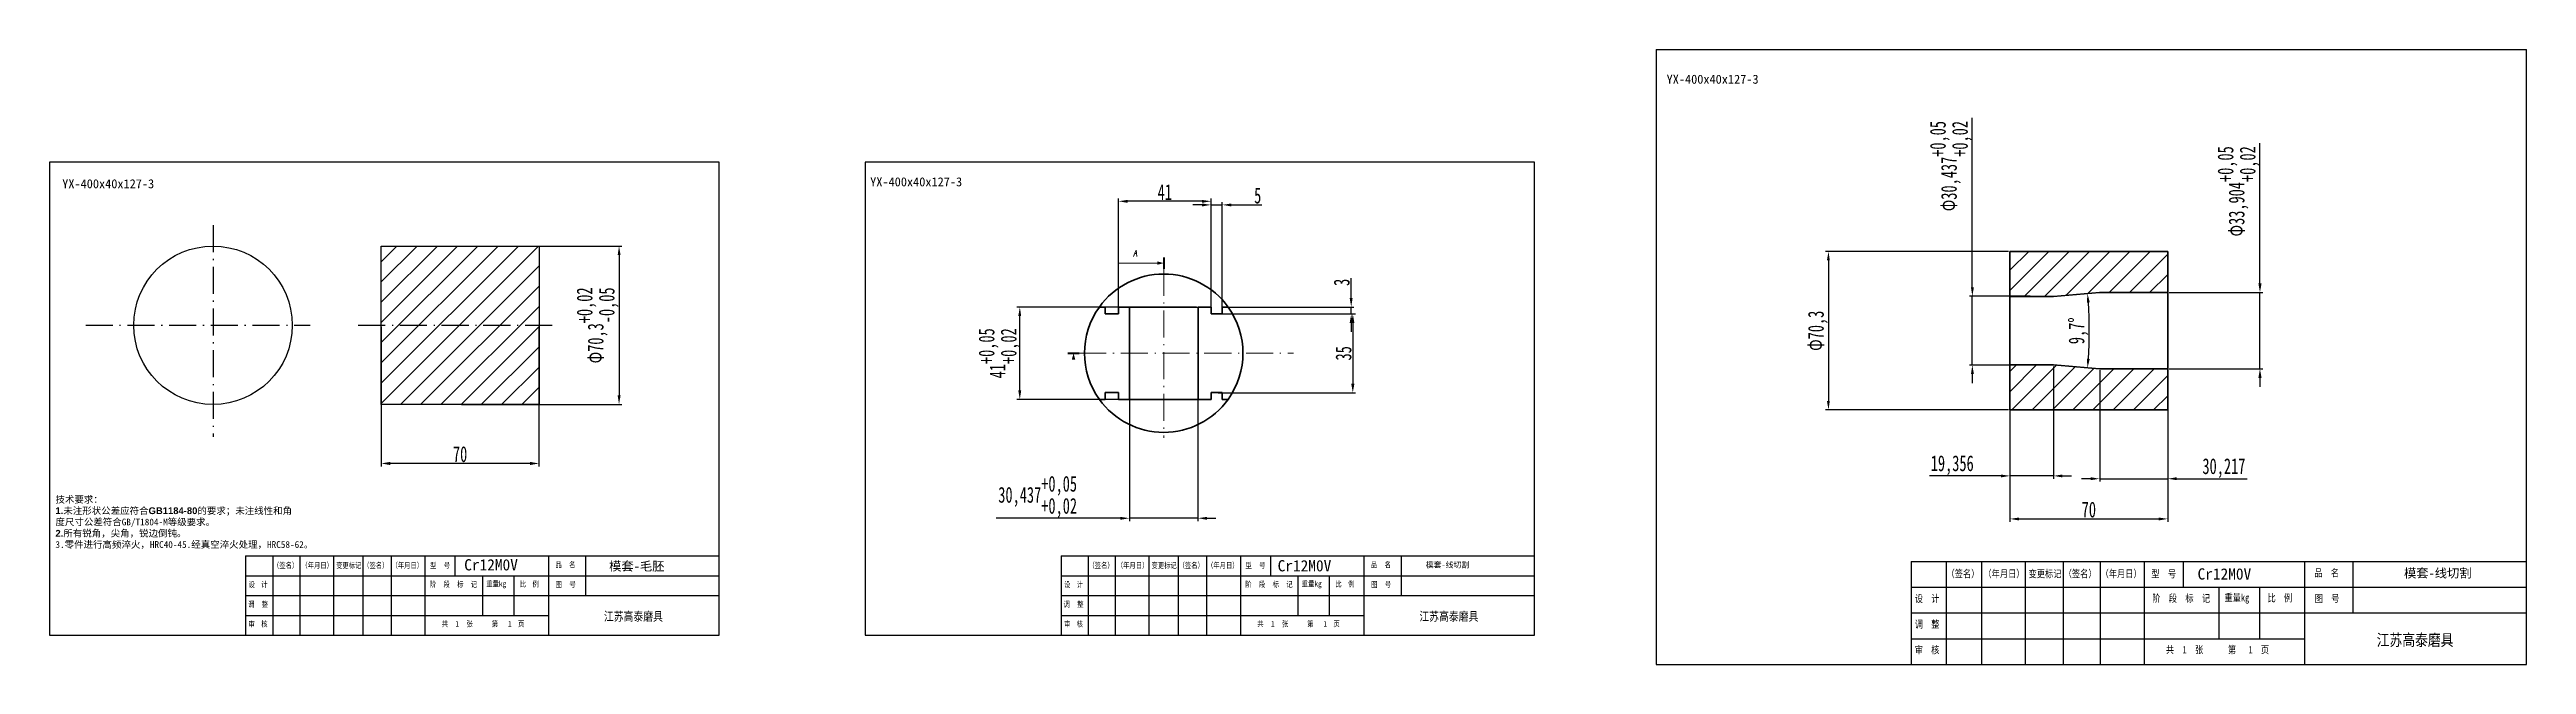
# Model space of a CAD drawing. Extents: x -214 to 8941, y -1198 to 2514.
# Drawn here: x 6081 to 7180, y 1243 to 1516 of the extents above; entities that cross this region are included whole.
import ezdxf

# ---------------------------------------------------------------- set-up
doc = ezdxf.new("R2010")
doc.units = 0
doc.linetypes.add('DASHDOT', pattern=[18.5, 12, -3, 0.5, -3])
doc.layers.add('标注层', color=3, linetype='Continuous', true_color=0x00ff00)
doc.styles.add('111', font='gbenor.shx', dxfattribs={"width": 0.8, "bigfont": 'gbcbig.shx'})
doc.styles.add('标准', font='', dxfattribs={"width": 0.667})
doc.styles.get('标准').set_extended_font_data('宋体')
doc.dimstyles.get("Standard").update_dxf_attribs({"dimtxt": 0.18, "dimasz": 0.18, "dimexe": 0.18, "dimexo": 0.0625, "dimgap": 0.09, "dimtad": 0, "dimtoh": 1, "dimdec": 4, "dimzin": 0, "dimdsep": 46, "dimtxsty": '标准', "dimcen": 0.09, "dimadec": 0, "dimazin": 0, "dimtfac": 1, "dimtdec": 4, "dimtofl": 0, "dimtmove": 0, "dimatfit": 3, "dimfxl": 1, "dimtolj": 1, "dimtzin": 0, "dimarcsym": 0})

msp = doc.modelspace()

# ---------------------------------------------------------------- texts
at = {"color": 7, "attachment_point": 1}
for s, width, insert, char_height in [('YX-400x40x127-3', 280.182832, (6798.5883, 1505.0723), 4), ('YX-400x40x127-3', 280.182832, (6086.9046, 1458.6664), 4), ('YX-400x40x127-3', 280.182832, (6445.3022, 1459.5195), 4), ('{\\fSimSun|b0|i0|c134|p2;模套}-{\\fSimSun|b0|i0|c134|p2;毛胚}', 33.899154, (6329.5025, 1288.928), 4), ('{\\fSimSun|b0|i0|c134|p2;模套}-{\\fSimSun|b0|i0|c134|p2;线切割}', 23.598716, (6691.7605, 1288.7555), 2.5), ('{\\fSimSun|b0|i0|c134|p2;模套}-{\\fSimSun|b0|i0|c134|p2;线切割}', 39.308114, (7125.6892, 1285.8414), 4)]:
    msp.add_mtext_dynamic_manual_height_columns(s, width=width, gutter_width=12.5, heights=[0], dxfattribs=dict(at, insert=insert, char_height=char_height))
at = {"color": 7, "lineweight": 13, "style": '111'}
for s, insert, char_height, width, attachment_point in [('{\\fSimSun|b0|i0|c134|p2;（签名）}', (6185.9933, 1287.1095), 2.5, 12, 5), ('{\\fSimSun|b0|i0|c134|p2;（年月日）}', (6199.9933, 1287.1095), 2.5, 16, 5), ('{\\fSimSun|b0|i0|c134|p2;变更标记}', (6213.9933, 1287.1095), 2.5, 12, 5), ('{\\fSimSun|b0|i0|c134|p2;（签名）}', (6225.9933, 1287.1095), 2.5, 12, 5), ('{\\fSimSun|b0|i0|c134|p2;（年月日）}', (6239.9933, 1287.1095), 2.5, 16, 5), ('{\\fSimSun|b0|i0|c134|p2;型  号}', (6254.4933, 1287.1095), 2.5, 13, 5), ('{\\fSimSun|b0|i0|c134|p2;品  名}', (6310.1017, 1287.433), 2.5, 23, 5), ('{\\fSimSun|b0|i0|c134|p2;（签名）}', (6547.7266, 1287.1095), 2.5, 12, 5), ('{\\fSimSun|b0|i0|c134|p2;（年月日）}', (6561.7266, 1287.1095), 2.5, 16, 5), ('{\\fSimSun|b0|i0|c134|p2;变更标记}', (6575.7266, 1287.1095), 2.5, 12, 5), ('{\\fSimSun|b0|i0|c134|p2;（签名）}', (6587.7266, 1287.1095), 2.5, 12, 5), ('{\\fSimSun|b0|i0|c134|p2;（年月日）}', (6601.7266, 1287.1095), 2.5, 16, 5), ('{\\fSimSun|b0|i0|c134|p2;型  号}', (6616.2266, 1287.1095), 2.5, 13, 5), ('{\\fSimSun|b0|i0|c134|p2;品  名}', (6671.835, 1287.433), 2.5, 23, 5), ('{\\fSimSun|b0|i0|c134|p2;（签名）}', (6930.0392, 1283.3476), 3.25, 15.6, 5), ('{\\fSimSun|b0|i0|c134|p2;（年月日）}', (6948.2392, 1283.3476), 3.25, 20.8, 5), ('{\\fSimSun|b0|i0|c134|p2;变更标记}', (6966.4392, 1283.3476), 3.25, 15.6, 5), ('{\\fSimSun|b0|i0|c134|p2;（签名）}', (6982.0392, 1283.3476), 3.25, 15.6, 5), ('{\\fSimSun|b0|i0|c134|p2;（年月日）}', (7000.2392, 1283.3476), 3.25, 20.8, 5), ('{\\fSimSun|b0|i0|c134|p2;型  号}', (7019.0892, 1283.3476), 3.25, 16.9, 5), ('{\\fSimSun|b0|i0|c134|p2;品  名}', (7091.3801, 1283.7681), 3.25, 29.9, 5), ('{\\fSimSun|b0|i0|c134|p2;设\u3000计}', (6173.7677, 1278.6224), 2.5, 12, 5), ('{\\fSimSun|b0|i0|c134|p2;阶  段  标  记}', (6260.4646, 1278.7137), 2.5, 26, 5), ('{\\fSimSun|b0|i0|c134|p2;重量kg}', (6279.4646, 1278.7137), 2.5, 12, 5), ('{\\fSimSun|b0|i0|c134|p2;比\u3000例}', (6294.1288, 1278.8538), 2.5, 12, 5), ('{\\fSimSun|b0|i0|c134|p2;图  号}', (6310.2453, 1278.6644), 2.5, 23, 5), ('{\\fSimSun|b0|i0|c134|p2;设\u3000计}', (6535.501, 1278.6224), 2.5, 12, 5), ('{\\fSimSun|b0|i0|c134|p2;阶  段  标  记}', (6622.198, 1278.7137), 2.5, 26, 5), ('{\\fSimSun|b0|i0|c134|p2;重量kg}', (6641.198, 1278.7137), 2.5, 12, 5), ('{\\fSimSun|b0|i0|c134|p2;比\u3000例}', (6655.8622, 1278.8538), 2.5, 12, 5), ('{\\fSimSun|b0|i0|c134|p2;图  号}', (6671.9786, 1278.6644), 2.5, 23, 5), ('{\\fSimSun|b0|i0|c134|p2;设\u3000计}', (6914.1459, 1272.3144), 3.25, 15.6, 5), ('{\\fSimSun|b0|i0|c134|p2;阶  段  标  记}', (7026.8519, 1272.433), 3.25, 33.8, 5), ('{\\fSimSun|b0|i0|c134|p2;重量kg}', (7051.5519, 1272.433), 3.25, 15.6, 5), ('{\\fSimSun|b0|i0|c134|p2;比\u3000例}', (7070.6153, 1272.6151), 3.25, 15.6, 5), ('{\\fSimSun|b0|i0|c134|p2;调  整}', (6173.7677, 1269.8724), 2.5, 12, 5), ('{\\fSimSun|b0|i0|c134|p2;江苏高泰磨具}', (6340.278, 1264.4224), 4, 60, 5), ('{\\fSimSun|b0|i0|c134|p2;调  整}', (6535.501, 1269.8724), 2.5, 12, 5), ('{\\fSimSun|b0|i0|c134|p2;江苏高泰磨具}', (6702.0113, 1264.4224), 4, 60, 5), ('{\\fSimSun|b0|i0|c134|p2;图  号}', (7091.5667, 1272.3689), 3.25, 29.9, 5), ('{\\fSimSun|b0|i0|c134|p2;审\u3000核}', (6173.7677, 1261.1224), 2.5, 12, 5), ('{\\fSimSun|b0|i0|c134|p2;共  1  张\u3000\u3000\u3000第\u3000 1\u3000页}', (6255.2618, 1262.5662), 2.5, 39.792675, 1), ('{\\fSimSun|b0|i0|c134|p2;审\u3000核}', (6535.501, 1261.1224), 2.5, 12, 5), ('{\\fSimSun|b0|i0|c134|p2;共  1  张\u3000\u3000\u3000第\u3000 1\u3000页}', (6616.9951, 1262.5662), 2.5, 39.792675, 1), ('{\\fSimSun|b0|i0|c134|p2;调  整}', (6914.1459, 1260.9394), 3.25, 15.6, 5), ('{\\fSimSun|b0|i0|c134|p2;江苏高泰磨具}', (7130.6093, 1253.8544), 5.2, 78, 5), ('{\\fSimSun|b0|i0|c134|p2;审\u3000核}', (6914.1459, 1249.5644), 3.25, 15.6, 5), ('{\\fSimSun|b0|i0|c134|p2;共  1  张\u3000\u3000\u3000第\u3000 1\u3000页}', (7020.0882, 1251.4413), 3.25, 51.730478, 1)]:
    msp.add_mtext(s, dxfattribs=dict(at, insert=insert, char_height=char_height, width=width, attachment_point=attachment_point))
at = {"layer": '标注层', "color": 7, "lineweight": -3, "attachment_point": 1}
for s, width, insert, char_height in [('{\\fSimSun|b1|i0|c134|p2;技术要求：\\fArial|b1|i0|c0|p34;\\P1.\\fSimSun|b1|i0|c134|p2;未注形状公差应符合\\fArial|b1|i0|c0|p34;GB1184-80\\fSimSun|b1|i0|c134|p2;的要求；未注线性和角度尺寸公差符合GB/T1804-M等级要求。\\fArial|b1|i0|c0|p34;\\P2.\\fSimSun|b1|i0|c134|p2;所有锐角，尖角，锐边倒钝。\\P3.零件进行高频淬火，HRC40-45.经真空淬火处理，HRC58-62。}', 108.384214, (6083.9031, 1318.0216), 3), ('^ICr12M0V', 11.148599, (6265.2269, 1290.0264), 5), ('^ICr12M0V', 11.148599, (6626.052, 1289.606), 5), ('^ICr12M0V', 11.148599, (7034.117, 1285.9546), 5)]:
    msp.add_mtext_dynamic_manual_height_columns(s, width=width, gutter_width=25, heights=[0], dxfattribs=dict(at, insert=insert, char_height=char_height))

# ---------------------------------------------------------------- blocks, each defined once
blk = doc.blocks.new('*D23')
at = {"color": 0, "lineweight": -2, "transparency": 16777216}
for p, q in [((6934.2, 1410.7), (6934.2, 1485.9)), ((6959.9, 1406.7), (6933, 1406.7)), ((6934.2, 1376.2), (6934.2, 1406.7)), ((6959.9, 1376.2), (6933, 1376.2)), ((6934.2, 1372.2), (6934.2, 1368.2))]:
    blk.add_line(p, q, dxfattribs=at)
at = {"color": 0, "transparency": 16777216}
for points in [[(6933.6, 1410.7), (6934.9, 1410.7), (6934.2, 1406.7)], [(6933.6, 1372.2), (6934.9, 1372.2), (6934.2, 1376.2)]]:
    blk.add_solid(points, dxfattribs=at)
at = {"layer": 'Defpoints', "color": 0, "transparency": 16777216}
for p in [(6960.6, 1406.7), (6934.2, 1376.2), (6960.6, 1376.2)]:
    blk.add_point(p, dxfattribs=at)
at = {"color": 0, "transparency": 16777216, "insert": (6923.8, 1464.5), "char_height": 7, "attachment_point": 5, "rotation": 90, "style": '标准'}
blk.add_mtext('\\A1;{\\fSimSun|b0|i0|c134|p2;Φ}30,437\\S+0,05^ +0,02;', dxfattribs=at)
blk = doc.blocks.new('*D24')
at = {"color": 0, "lineweight": -2, "transparency": 16777216}
for p, q in [((6950.9, 1388.9), (6950.9, 1325.7)), ((6970.2, 1375.6), (6970.2, 1325.7)), ((6946.9, 1327), (6915.2, 1327)), ((6970.2, 1327), (6950.9, 1327)), ((6974.2, 1327), (6978.2, 1327))]:
    blk.add_line(p, q, dxfattribs=at)
at = {"color": 0, "transparency": 16777216}
for points in [[(6946.9, 1327.6), (6946.9, 1326.3), (6950.9, 1327)], [(6974.2, 1327.6), (6974.2, 1326.3), (6970.2, 1327)]]:
    blk.add_solid(points, dxfattribs=at)
at = {"layer": 'Defpoints', "color": 0, "transparency": 16777216}
for p in [(6950.9, 1389.5), (6970.2, 1376.2), (6970.2, 1327)]:
    blk.add_point(p, dxfattribs=at)
at = {"color": 0, "transparency": 16777216, "insert": (6925.3, 1331.7), "char_height": 7, "attachment_point": 5, "style": '标准'}
blk.add_mtext('19,356', dxfattribs=at)
blk = doc.blocks.new('*D25')
at = {"color": 0, "lineweight": -2, "transparency": 16777216}
for p, q in [((6950.9, 1355.7), (6950.9, 1306.6)), ((7020.9, 1355.7), (7020.9, 1306.6)), ((6954.9, 1307.9), (7016.9, 1307.9))]:
    blk.add_line(p, q, dxfattribs=at)
at = {"color": 0, "transparency": 16777216}
for points in [[(6954.9, 1308.5), (6954.9, 1307.2), (6950.9, 1307.9)], [(7016.9, 1308.5), (7016.9, 1307.2), (7020.9, 1307.9)]]:
    blk.add_solid(points, dxfattribs=at)
at = {"layer": 'Defpoints', "color": 0, "transparency": 16777216}
for p in [(6950.9, 1356.3), (7020.9, 1356.3), (7020.9, 1307.9)]:
    blk.add_point(p, dxfattribs=at)
at = {"color": 0, "transparency": 16777216, "insert": (6985.9, 1312), "char_height": 7, "attachment_point": 5, "style": '标准'}
blk.add_mtext('70', dxfattribs=at)
blk = doc.blocks.new('*D26')
at = {"color": 0, "lineweight": -2, "transparency": 16777216}
for p, q in [((6990.7, 1373.9), (6990.7, 1324.5)), ((7020.9, 1373.9), (7020.9, 1324.5)), ((6986.7, 1325.7), (6982.7, 1325.7)), ((6990.7, 1325.7), (7020.9, 1325.7)), ((7024.9, 1325.7), (7056.1, 1325.7))]:
    blk.add_line(p, q, dxfattribs=at)
at = {"color": 0, "transparency": 16777216}
for points in [[(6986.7, 1326.4), (6986.7, 1325.1), (6990.7, 1325.7)], [(7024.9, 1326.4), (7024.9, 1325.1), (7020.9, 1325.7)]]:
    blk.add_solid(points, dxfattribs=at)
at = {"layer": 'Defpoints', "color": 0, "transparency": 16777216}
for p in [(6990.7, 1374.5), (7020.9, 1374.5), (6990.7, 1325.7)]:
    blk.add_point(p, dxfattribs=at)
at = {"color": 0, "transparency": 16777216, "insert": (7045.8, 1330.4), "char_height": 7, "attachment_point": 5, "style": '标准'}
blk.add_mtext('30,217', dxfattribs=at)
blk = doc.blocks.new('*D27')
at = {"color": 0, "lineweight": -2, "transparency": 16777216}
blk.add_arc((6790.9, 1391.4), 195.2, 356.3244, 3.6756, dxfattribs=at)
at = {"color": 0, "transparency": 16777216}
for points in [[(6985, 1403.9), (6986.3, 1404), (6985.3, 1407.9)], [(6986.3, 1378.9), (6985, 1379), (6985.3, 1374.9)]]:
    blk.add_solid(points, dxfattribs=at)
at = {"layer": 'Defpoints', "color": 0, "transparency": 16777216}
for p in [(6970.2, 1406.7), (6990.7, 1408.4), (6986, 1385.9), (6970.2, 1376.2), (6990.7, 1374.5)]:
    blk.add_point(p, dxfattribs=at)
at = {"color": 0, "transparency": 16777216, "insert": (6981.3, 1391.4), "char_height": 7, "attachment_point": 5, "rotation": 90, "style": '标准'}
blk.add_mtext('9,7°', dxfattribs=at)
blk = doc.blocks.new('*D28')
at = {"color": 0, "lineweight": -2, "transparency": 16777216}
for p, q in [((7061.8, 1412.4), (7061.8, 1474.7)), ((7021.5, 1408.4), (7063.1, 1408.4)), ((7061.8, 1374.5), (7061.8, 1408.4)), ((7021.5, 1374.5), (7063.1, 1374.5)), ((7061.8, 1370.5), (7061.8, 1366.5))]:
    blk.add_line(p, q, dxfattribs=at)
at = {"color": 0, "transparency": 16777216}
for points in [[(7061.1, 1412.4), (7062.5, 1412.4), (7061.8, 1408.4)], [(7061.1, 1370.5), (7062.5, 1370.5), (7061.8, 1374.5)]]:
    blk.add_solid(points, dxfattribs=at)
at = {"layer": 'Defpoints', "color": 0, "transparency": 16777216}
for p in [(7020.9, 1408.4), (7020.9, 1374.5), (7061.8, 1374.5)]:
    blk.add_point(p, dxfattribs=at)
at = {"color": 0, "transparency": 16777216, "insert": (7051.4, 1453.3), "char_height": 7, "attachment_point": 5, "rotation": 90, "style": '标准'}
blk.add_mtext('\\A1;{\\fSimSun|b0|i0|c134|p2;Φ}33,904\\S+0,05^ +0,02;', dxfattribs=at)
blk = doc.blocks.new('*D30')
at = {"color": 0, "lineweight": -2, "transparency": 16777216}
for p, q in [((6560.3, 1380.8), (6560.3, 1306.9)), ((6590.7, 1380.8), (6590.7, 1306.9)), ((6556.3, 1308.2), (6501.2, 1308.2)), ((6590.7, 1308.2), (6560.3, 1308.2)), ((6594.7, 1308.2), (6598.7, 1308.2))]:
    blk.add_line(p, q, dxfattribs=at)
at = {"color": 0, "transparency": 16777216}
for points in [[(6556.3, 1308.8), (6556.3, 1307.5), (6560.3, 1308.2)], [(6594.7, 1308.8), (6594.7, 1307.5), (6590.7, 1308.2)]]:
    blk.add_solid(points, dxfattribs=at)
at = {"layer": 'Defpoints', "color": 0, "transparency": 16777216}
for p in [(6560.3, 1381.4), (6590.7, 1381.4), (6590.7, 1308.2)]:
    blk.add_point(p, dxfattribs=at)
at = {"color": 0, "transparency": 16777216, "insert": (6519.6, 1318.6), "char_height": 7, "attachment_point": 5, "style": '标准'}
blk.add_mtext('\\A1;30,437\\S+0,05^ +0,02;', dxfattribs=at)
blk = doc.blocks.new('*D31')
at = {"color": 0, "lineweight": -2, "transparency": 16777216}
for p, q in [((6590.1, 1401.9), (6510.4, 1401.9)), ((6511.7, 1364.9), (6511.7, 1397.9)), ((6590.1, 1360.9), (6510.4, 1360.9))]:
    blk.add_line(p, q, dxfattribs=at)
at = {"color": 0, "transparency": 16777216}
for points in [[(6511, 1397.9), (6512.3, 1397.9), (6511.7, 1401.9)], [(6511, 1364.9), (6512.3, 1364.9), (6511.7, 1360.9)]]:
    blk.add_solid(points, dxfattribs=at)
at = {"layer": 'Defpoints', "color": 0, "transparency": 16777216}
for p in [(6511.7, 1401.9), (6590.7, 1401.9), (6590.7, 1360.9)]:
    blk.add_point(p, dxfattribs=at)
at = {"color": 0, "transparency": 16777216, "insert": (6501.8, 1381.4), "char_height": 7, "attachment_point": 5, "rotation": 90, "style": '标准'}
blk.add_mtext('\\A1;41\\S+0,05^ +0,02;', dxfattribs=at)
blk = doc.blocks.new('*D35')
at = {"color": 0, "lineweight": -2, "transparency": 16777216}
for p, q in [((6599.6, 1398.9), (6660.6, 1398.9)), ((6659.4, 1394.9), (6659.4, 1367.9)), ((6599.6, 1363.9), (6660.6, 1363.9))]:
    blk.add_line(p, q, dxfattribs=at)
at = {"color": 0, "transparency": 16777216}
for points in [[(6658.7, 1394.9), (6660.1, 1394.9), (6659.4, 1398.9)], [(6658.7, 1367.9), (6660.1, 1367.9), (6659.4, 1363.9)]]:
    blk.add_solid(points, dxfattribs=at)
at = {"layer": 'Defpoints', "color": 0, "transparency": 16777216}
for p in [(6599, 1398.9), (6599, 1363.9), (6659.4, 1363.9)]:
    blk.add_point(p, dxfattribs=at)
at = {"color": 0, "transparency": 16777216, "insert": (6655.3, 1381.4), "char_height": 7, "attachment_point": 5, "rotation": 90, "style": '标准'}
blk.add_mtext('35', dxfattribs=at)
blk = doc.blocks.new('*D36')
at = {"color": 0, "lineweight": -2, "transparency": 16777216}
for p, q in [((6555.5, 1399.6), (6555.5, 1450.1)), ((6592.5, 1448.9), (6559.5, 1448.9)), ((6596.5, 1399.6), (6596.5, 1450.1))]:
    blk.add_line(p, q, dxfattribs=at)
at = {"color": 0, "transparency": 16777216}
for points in [[(6559.5, 1449.5), (6559.5, 1448.2), (6555.5, 1448.9)], [(6592.5, 1449.5), (6592.5, 1448.2), (6596.5, 1448.9)]]:
    blk.add_solid(points, dxfattribs=at)
at = {"layer": 'Defpoints', "color": 0, "transparency": 16777216}
for p in [(6555.5, 1448.9), (6555.5, 1398.9), (6596.5, 1398.9)]:
    blk.add_point(p, dxfattribs=at)
at = {"color": 0, "transparency": 16777216, "insert": (6576, 1453), "char_height": 7, "attachment_point": 5, "style": '标准'}
blk.add_mtext('41', dxfattribs=at)
blk = doc.blocks.new('*D37')
at = {"color": 0, "lineweight": -2, "transparency": 16777216}
for p, q in [((6658.7, 1405.9), (6658.7, 1414.8)), ((6599.6, 1398.9), (6659.9, 1398.9)), ((6602.1, 1401.9), (6659.9, 1401.9)), ((6658.7, 1398.9), (6658.7, 1401.9)), ((6658.7, 1394.9), (6658.7, 1390.9))]:
    blk.add_line(p, q, dxfattribs=at)
at = {"color": 0, "transparency": 16777216}
for points in [[(6658, 1405.9), (6659.3, 1405.9), (6658.7, 1401.9)], [(6658, 1394.9), (6659.3, 1394.9), (6658.7, 1398.9)]]:
    blk.add_solid(points, dxfattribs=at)
at = {"layer": 'Defpoints', "color": 0, "transparency": 16777216}
for p in [(6599, 1398.9), (6601.5, 1401.9), (6658.7, 1401.9)]:
    blk.add_point(p, dxfattribs=at)
at = {"color": 0, "transparency": 16777216, "insert": (6654.5, 1412.9), "char_height": 7, "attachment_point": 5, "rotation": 90, "style": '标准'}
blk.add_mtext('3', dxfattribs=at)
blk = doc.blocks.new('*D38')
at = {"color": 0, "lineweight": -2, "transparency": 16777216}
for p, q in [((6592.5, 1447.3), (6588.5, 1447.3)), ((6596.5, 1399.6), (6596.5, 1448.5)), ((6596.5, 1447.3), (6601.5, 1447.3)), ((6601.5, 1399.6), (6601.5, 1448.5)), ((6605.5, 1447.3), (6619.1, 1447.3))]:
    blk.add_line(p, q, dxfattribs=at)
at = {"color": 0, "transparency": 16777216}
for points in [[(6592.5, 1447.9), (6592.5, 1446.6), (6596.5, 1447.3)], [(6605.5, 1447.9), (6605.5, 1446.6), (6601.5, 1447.3)]]:
    blk.add_solid(points, dxfattribs=at)
at = {"layer": 'Defpoints', "color": 0, "transparency": 16777216}
for p in [(6596.5, 1447.3), (6596.5, 1398.9), (6601.5, 1398.9)]:
    blk.add_point(p, dxfattribs=at)
at = {"color": 0, "transparency": 16777216, "insert": (6617.2, 1451.4), "char_height": 7, "attachment_point": 5, "style": '标准'}
blk.add_mtext('5', dxfattribs=at)
blk = doc.blocks.new('*D39')
at = {"color": 0, "lineweight": -2, "transparency": 16777216}
for p, q in [((6264, 1429), (6335.2, 1429)), ((6333.9, 1425), (6333.9, 1362.7)), ((6264, 1358.7), (6335.2, 1358.7))]:
    blk.add_line(p, q, dxfattribs=at)
at = {"color": 0, "transparency": 16777216}
for points in [[(6333.3, 1425), (6334.6, 1425), (6333.9, 1429)], [(6333.3, 1362.7), (6334.6, 1362.7), (6333.9, 1358.7)]]:
    blk.add_solid(points, dxfattribs=at)
at = {"layer": 'Defpoints', "color": 0, "transparency": 16777216}
for p in [(6263.4, 1429), (6263.4, 1358.7), (6333.9, 1358.7)]:
    blk.add_point(p, dxfattribs=at)
at = {"color": 0, "transparency": 16777216, "insert": (6323.5, 1393.8), "char_height": 7, "attachment_point": 5, "rotation": 90, "style": '标准'}
blk.add_mtext('\\A1;{\\fSimSun|b0|i0|c134|p2;Φ}70,3\\S+0,02^ -0,05;', dxfattribs=at)
blk = doc.blocks.new('*D40')
at = {"color": 0, "lineweight": -2, "transparency": 16777216}
for p, q in [((6228.4, 1393.2), (6228.4, 1331.2)), ((6298.4, 1393.2), (6298.4, 1331.2)), ((6294.4, 1332.5), (6232.4, 1332.5))]:
    blk.add_line(p, q, dxfattribs=at)
at = {"color": 0, "transparency": 16777216}
for points in [[(6232.4, 1333.2), (6232.4, 1331.8), (6228.4, 1332.5)], [(6294.4, 1333.2), (6294.4, 1331.8), (6298.4, 1332.5)]]:
    blk.add_solid(points, dxfattribs=at)
at = {"layer": 'Defpoints', "color": 0, "transparency": 16777216}
for p in [(6228.4, 1393.8), (6298.4, 1393.8), (6228.4, 1332.5)]:
    blk.add_point(p, dxfattribs=at)
at = {"color": 0, "transparency": 16777216, "insert": (6263.4, 1336.6), "char_height": 7, "attachment_point": 5, "style": '标准'}
blk.add_mtext('70', dxfattribs=at)
blk = doc.blocks.new('*D41')
at = {"color": 0, "lineweight": -2, "transparency": 16777216}
for p, q in [((6950.3, 1426.6), (6869.1, 1426.6)), ((6870.4, 1422.6), (6870.4, 1360.3)), ((6950.3, 1356.3), (6869.1, 1356.3))]:
    blk.add_line(p, q, dxfattribs=at)
at = {"color": 0, "transparency": 16777216}
for points in [[(6869.7, 1422.6), (6871, 1422.6), (6870.4, 1426.6)], [(6869.7, 1360.3), (6871, 1360.3), (6870.4, 1356.3)]]:
    blk.add_solid(points, dxfattribs=at)
at = {"layer": 'Defpoints', "color": 0, "transparency": 16777216}
for p in [(6950.9, 1426.6), (6870.4, 1356.3), (6950.9, 1356.3)]:
    blk.add_point(p, dxfattribs=at)
at = {"color": 0, "transparency": 16777216, "insert": (6865.7, 1391.4), "char_height": 7, "attachment_point": 5, "rotation": 90, "style": '标准'}
blk.add_mtext('{\\fSimSun|b0|i0|c134|p2;Φ}70,3', dxfattribs=at)

# ---------------------------------------------------------------- dimensions: what is measured, and where the dimension line sits
at = {"color": 7}
for base, p1, p2, override, picture, middle in [((6934.2414, 1376.2139), (6960.5554, 1406.6509), (6960.5554, 1376.2139), {"dimtxt": 7, "dimasz": 4, "dimexe": 1.25, "dimexo": 0.625, "dimgap": 0.625, "dimtad": 1, "dimtih": 0, "dimtoh": 0, "dimdec": 3, "dimzin": 8, "dimdsep": 44, "dimcen": 2.5, "dimazin": 2, "dimtol": 1, "dimtp": 0.05, "dimtm": -0.02, "dimtdec": 3, "dimtofl": 1, "dimatfit": 0, "dimtzin": 8}, '*D23', (6934.2414, 1464.4554)), ((7061.81044, 1374.48064), (7020.87741, 1408.38415), (7020.87741, 1374.48064), {"dimtxt": 7, "dimasz": 4, "dimexe": 1.25, "dimexo": 0.625, "dimgap": 0.625, "dimtad": 1, "dimtih": 0, "dimtoh": 0, "dimdec": 3, "dimzin": 8, "dimdsep": 44, "dimcen": 2.5, "dimazin": 2, "dimtol": 1, "dimlim": 0, "dimtp": 0.05, "dimtm": -0.02, "dimtdec": 3, "dimtofl": 1, "dimatfit": 0, "dimtolj": 1, "dimtzin": 8}, '*D28', (7061.81044, 1453.29639)), ((6333.9181, 1358.6925), (6263.4122, 1428.9925), (6263.4122, 1358.6925), {"dimtxt": 7, "dimasz": 4, "dimexe": 1.25, "dimexo": 0.625, "dimgap": 0.625, "dimtad": 1, "dimtih": 0, "dimtoh": 0, "dimdec": 3, "dimzin": 8, "dimdsep": 44, "dimcen": 2.5, "dimazin": 2, "dimtol": 1, "dimlim": 0, "dimtp": 0.02, "dimtm": 0.05, "dimtdec": 3, "dimtofl": 1, "dimatfit": 0, "dimtolj": 1, "dimtzin": 8}, '*D39', (6333.9181, 1393.8425))]:
    dim = msp.add_linear_dim(base=base, p1=p1, p2=p2, angle=90, text='{\\fSimSun|b0|i0|c134|p2;Φ}<>', dimstyle='Standard', override=override, dxfattribs=at)
    dim.commit()
    dim.dimension.update_dxf_attribs({"geometry": picture, "text_midpoint": middle, "dimtype": 160})
for base, p1, p2, picture, middle in [((6555.5186, 1448.8703), (6596.5186, 1398.944), (6555.5186, 1398.944), '*D36', (6576.0186, 1452.9953)), ((6228.4122, 1332.4962), (6298.4122, 1393.8425), (6228.4122, 1393.8425), '*D40', (6263.4122, 1336.6212)), ((7020.8774, 1307.8552), (6950.8774, 1356.2824), (7020.8774, 1356.2824), '*D25', (6985.8774, 1311.9802))]:
    dim = msp.add_linear_dim(base=base, p1=p1, p2=p2, dimstyle='Standard', override={"dimtxt": 7, "dimasz": 4, "dimexe": 1.25, "dimexo": 0.625, "dimgap": 0.625, "dimtad": 1, "dimtih": 0, "dimtoh": 0, "dimdec": 3, "dimzin": 8, "dimdsep": 44, "dimcen": 2.5, "dimazin": 2, "dimtdec": 3, "dimtofl": 1, "dimatfit": 0, "dimtolj": 0, "dimtzin": 8}, dxfattribs=at)
    dim.commit()
    dim.dimension.update_dxf_attribs({"geometry": picture, "text_midpoint": middle})
for base, p1, p2, override, picture, middle in [((6596.5186, 1447.2707), (6601.5186, 1398.944), (6596.5186, 1398.944), {"dimtxt": 7, "dimasz": 4, "dimexe": 1.25, "dimexo": 0.625, "dimgap": 0.625, "dimtad": 1, "dimtih": 0, "dimtoh": 0, "dimdec": 3, "dimzin": 8, "dimdsep": 44, "dimcen": 2.5, "dimazin": 2, "dimtdec": 3, "dimtofl": 1, "dimatfit": 0, "dimtolj": 0, "dimtzin": 8}, '*D38', (6617.1849, 1447.2707)), ((6970.2334, 1326.9551), (6950.8774, 1389.538), (6970.2334, 1376.2139), {"dimtxt": 7, "dimasz": 4, "dimexe": 1.25, "dimexo": 0.625, "dimgap": 0.625, "dimtad": 1, "dimtih": 0, "dimtoh": 0, "dimdec": 3, "dimzin": 8, "dimdsep": 44, "dimcen": 2.5, "dimazin": 2, "dimtdec": 3, "dimtofl": 1, "dimatfit": 0, "dimtolj": 0, "dimtzin": 8}, '*D24', (6925.3357, 1326.9551)), ((6590.7371, 1308.1764), (6560.3001, 1381.444), (6590.7371, 1381.444), {"dimtxt": 7, "dimasz": 4, "dimexe": 1.25, "dimexo": 0.625, "dimgap": 0.625, "dimtad": 1, "dimtih": 0, "dimtoh": 0, "dimdec": 3, "dimzin": 8, "dimdsep": 44, "dimcen": 2.5, "dimazin": 2, "dimtol": 1, "dimtp": 0.05, "dimtm": -0.02, "dimtdec": 3, "dimtofl": 1, "dimatfit": 0, "dimtzin": 8}, '*D30', (6519.5918, 1308.1764)), ((6990.6604, 1325.7193), (7020.8774, 1374.4806), (6990.6604, 1374.4806), {"dimtxt": 7, "dimasz": 4, "dimexe": 1.25, "dimexo": 0.625, "dimgap": 0.625, "dimtad": 1, "dimtih": 0, "dimtoh": 0, "dimdec": 3, "dimzin": 8, "dimdsep": 44, "dimcen": 2.5, "dimazin": 2, "dimtdec": 3, "dimtofl": 1, "dimatfit": 0, "dimtolj": 0, "dimtzin": 8}, '*D26', (7045.8357, 1325.7193))]:
    dim = msp.add_linear_dim(base=base, p1=p1, p2=p2, dimstyle='Standard', override=override, dxfattribs=at)
    dim.commit()
    dim.dimension.update_dxf_attribs({"geometry": picture, "text_midpoint": middle, "dimtype": 160})
dim = msp.add_linear_dim(base=(6870.3655, 1356.2824), p1=(6950.8774, 1426.5824), p2=(6950.8774, 1356.2824), angle=90, text='{\\fSimSun|b0|i0|c134|p2;Φ}<>', dimstyle='Standard', override={"dimtxt": 7, "dimasz": 4, "dimexe": 1.25, "dimexo": 0.625, "dimgap": 0.625, "dimtad": 1, "dimtih": 0, "dimtoh": 0, "dimdec": 3, "dimzin": 8, "dimdsep": 44, "dimcen": 2.5, "dimazin": 2, "dimtdec": 3, "dimtofl": 1, "dimatfit": 0, "dimtolj": 0, "dimtzin": 8}, dxfattribs=at)
dim.commit()
dim.dimension.update_dxf_attribs({"geometry": '*D41', "text_midpoint": (6865.6539, 1391.4324)})
dim = msp.add_linear_dim(base=(6511.6573, 1401.944), p1=(6590.7371, 1360.944), p2=(6590.7371, 1401.944), angle=90, dimstyle='Standard', override={"dimtxt": 7, "dimasz": 4, "dimexe": 1.25, "dimexo": 0.625, "dimgap": 0.625, "dimtad": 1, "dimtih": 0, "dimtoh": 0, "dimdec": 3, "dimzin": 8, "dimdsep": 44, "dimcen": 2.5, "dimazin": 2, "dimtol": 1, "dimlim": 0, "dimtp": 0.05, "dimtm": -0.02, "dimtdec": 3, "dimtofl": 1, "dimatfit": 0, "dimtolj": 1, "dimtzin": 8}, dxfattribs=at)
dim.commit()
dim.dimension.update_dxf_attribs({"geometry": '*D31', "text_midpoint": (6501.8489, 1381.444)})
for base, p2, picture, middle in [((6658.6732, 1401.944), (6601.5186, 1401.944), '*D37', (6658.6732, 1412.9023)), ((6659.384, 1363.944), (6599.0186, 1363.944), '*D35', (6659.384, 1381.444))]:
    dim = msp.add_linear_dim(base=base, p1=(6599.0186, 1398.944), p2=p2, angle=90, dimstyle='Standard', override={"dimtxt": 7, "dimasz": 4, "dimexe": 1.25, "dimexo": 0.625, "dimgap": 0.625, "dimtad": 1, "dimtih": 0, "dimtoh": 0, "dimdec": 3, "dimzin": 8, "dimdsep": 44, "dimcen": 2.5, "dimazin": 2, "dimtdec": 3, "dimtofl": 1, "dimatfit": 0, "dimtolj": 0, "dimtzin": 8}, dxfattribs=at)
    dim.commit()
    dim.dimension.update_dxf_attribs({"geometry": picture, "text_midpoint": middle, "dimtype": 160})
dim = msp.add_angular_dim_2l(base=(6985.9524, 1385.9267), line1=((6970.2334, 1376.2139), (6990.6604, 1374.4806)), line2=((6970.2334, 1406.6509), (6990.6604, 1408.3841)), dimstyle='Standard', override={"dimtxt": 7, "dimasz": 4, "dimexe": 1.25, "dimexo": 0.625, "dimgap": 0.625, "dimtad": 1, "dimtih": 0, "dimtoh": 0, "dimdec": 3, "dimzin": 8, "dimdsep": 44, "dimcen": 2.5, "dimadec": 2, "dimazin": 2, "dimtdec": 3, "dimtofl": 1, "dimatfit": 0, "dimtolj": 0, "dimtzin": 8}, dxfattribs=at)
dim.commit()
dim.dimension.update_dxf_attribs({"geometry": '*D27', "text_midpoint": (6981.3185, 1391.4324)})

# ---------------------------------------------------------------- hatches: boundary and pattern name
h = msp.add_hatch()
h.set_pattern_fill('ANSI31', scale=2)
h.set_pattern_definition([(45, (4698.5643, 1652.3304), (-4.490128, 4.490128), [])])
h.paths.add_polyline_path([(6298.4122, 1428.9925), (6228.4122, 1428.9925), (6228.4122, 1393.8425), (6298.4122, 1393.8425)])
h.paths.add_polyline_path([(6298.4122, 1393.8425), (6228.4122, 1393.8425), (6228.4122, 1358.6925), (6298.4122, 1358.6925)])
h = msp.add_hatch()
h.set_pattern_fill('ANSI31', scale=2)
h.set_pattern_definition([(45, (5139.1735, 1654.0366), (-4.490128, 4.490128), [])])
h.paths.add_polyline_path([(7020.8774, 1408.3841), (7020.8774, 1426.5824), (6950.8774, 1426.5824), (6950.8774, 1406.6509), (6970.2334, 1406.6509), (6990.6604, 1408.3841)])
h.paths.add_polyline_path([(7020.8774, 1356.2824), (7020.8774, 1374.4806), (6990.6604, 1374.4806), (6970.2334, 1376.2139), (6950.8774, 1376.2139), (6950.8774, 1369.4324), (6950.8774, 1366.4324), (6950.8774, 1363.6246), (6950.8774, 1356.2824)])

# ---------------------------------------------------------------- linework, layer by layer
at = {"color": 7}
for p, q in [((6793.9155, 1516.2623), (7180.0155, 1516.2623)), ((6228.4122, 1358.6925), (6228.4122, 1428.9925)), ((6228.4122, 1428.9925), (6298.4122, 1428.9925)), ((6298.4122, 1428.9925), (6298.4122, 1358.6925)), ((6560.3001, 1401.944), (6590.7371, 1401.944)), ((6298.4122, 1358.6925), (6228.4122, 1358.6925)), ((6168.2828, 1291.4747), (6378.2828, 1291.4747)), ((6180.2828, 1291.4747), (6180.2828, 1256.2747)), ((6192.2828, 1291.4747), (6192.2828, 1256.2747)), ((6207.2496, 1291.4747), (6207.2496, 1256.2747)), ((6207.2496, 1291.4747), (6207.2496, 1256.2747)), ((6207.2496, 1291.4747), (6207.2496, 1256.2747)), ((6220.2496, 1291.4747), (6220.2496, 1256.2747)), ((6232.7793, 1291.4747), (6232.7793, 1256.2747)), ((6247.8014, 1291.4747), (6247.8014, 1256.2747)), ((6261.0953, 1291.4747), (6261.0953, 1282.6747)), ((6302.5602, 1291.4747), (6302.5602, 1256.2747)), ((6319.072, 1291.4747), (6319.072, 1273.8747)), ((6530.0161, 1291.4747), (6740.0161, 1291.4747)), ((6542.0161, 1291.4747), (6542.0161, 1256.2747)), ((6554.0161, 1291.4747), (6554.0161, 1256.2747)), ((6568.983, 1291.4747), (6568.983, 1256.2747)), ((6568.983, 1291.4747), (6568.983, 1256.2747)), ((6568.983, 1291.4747), (6568.983, 1256.2747)), ((6581.983, 1291.4747), (6581.983, 1256.2747)), ((6594.5126, 1291.4747), (6594.5126, 1256.2747)), ((6609.5347, 1291.4747), (6609.5347, 1256.2747)), ((6622.8286, 1291.4747), (6622.8286, 1282.6747)), ((6664.2935, 1291.4747), (6664.2935, 1256.2747)), ((6680.8053, 1291.4747), (6680.8053, 1273.8747)), ((6907.0155, 1289.0223), (7180.0155, 1289.0223)), ((6922.6155, 1289.0223), (6922.6155, 1243.2623)), ((6938.2155, 1289.0223), (6938.2155, 1243.2623)), ((6957.6724, 1289.0223), (6957.6724, 1243.2623)), ((6957.6724, 1289.0223), (6957.6724, 1243.2623)), ((6957.6724, 1289.0223), (6957.6724, 1243.2623)), ((6974.5724, 1289.0223), (6974.5724, 1243.2623)), ((6990.8609, 1289.0223), (6990.8609, 1243.2623)), ((7010.3897, 1289.0223), (7010.3897, 1243.2623)), ((7027.6717, 1289.0223), (7027.6717, 1277.5823)), ((7081.5761, 1289.0223), (7081.5761, 1243.2623)), ((7103.0414, 1289.0223), (7103.0414, 1266.1423)), ((6168.2828, 1282.6747), (6378.2828, 1282.6747)), ((6273.2828, 1282.6747), (6273.2828, 1265.0747)), ((6287.1835, 1282.6747), (6287.1835, 1265.0747)), ((6530.0161, 1282.6747), (6740.0161, 1282.6747)), ((6635.0161, 1282.6747), (6635.0161, 1265.0747)), ((6648.9169, 1282.6747), (6648.9169, 1265.0747)), ((6907.0155, 1277.5823), (7180.0155, 1277.5823)), ((7043.5155, 1277.5823), (7043.5155, 1254.7023)), ((7061.5865, 1277.5823), (7061.5865, 1254.7023)), ((6168.2828, 1273.8747), (6378.2828, 1273.8747)), ((6168.2828, 1265.0747), (6302.5602, 1265.0747)), ((6530.0161, 1273.8747), (6740.0161, 1273.8747)), ((6530.0161, 1265.0747), (6664.2935, 1265.0747)), ((6907.0155, 1266.1423), (7180.0155, 1266.1423)), ((6907.0155, 1254.7023), (7081.5761, 1254.7023))]:
    msp.add_line(p, q, dxfattribs=at)
at = {"color": 7, "linetype": 'DASHDOT'}
for p, q in [((6153.797, 1438.2743), (6153.797, 1344.3249)), ((6097.326, 1393.8425), (6196.8371, 1393.8425)), ((6218.2045, 1393.8425), (6306.116, 1393.8425))]:
    msp.add_line(p, q, dxfattribs=at)
at = {"color": 7, "lineweight": 13}
msp.add_line((6572.6208, 1421.444), (6555.5186, 1421.444), dxfattribs=at)
at = {"color": 7, "lineweight": 100}
for p, q in [((6575.5186, 1423.944), (6575.5186, 1418.944)), ((6533.0186, 1381.444), (6538.0186, 1381.444))]:
    msp.add_line(p, q, dxfattribs=at)
at = {"color": 7, "linetype": 'DASHDOT', "lineweight": 13}
for p, q in [((6575.5186, 1418.944), (6575.5186, 1343.944)), ((6538.0186, 1381.444), (6633.0186, 1381.444))]:
    msp.add_line(p, q, dxfattribs=at)
at = {"color": 7, "lineweight": 35}
for p, q in [((6950.8774, 1426.5824), (6950.8774, 1406.6509)), ((6950.8774, 1426.5824), (7020.8774, 1426.5824)), ((6950.8774, 1419.2402), (6950.8774, 1416.4324)), ((7020.8774, 1426.5824), (7020.8774, 1408.3841)), ((6950.8774, 1416.4324), (6950.8774, 1413.4324)), ((6950.8774, 1413.4324), (6950.8774, 1369.4324)), ((6970.2334, 1406.6509), (6950.8774, 1406.6509)), ((6970.2334, 1406.6509), (6990.6604, 1408.3841)), ((6990.6604, 1408.3841), (7020.8774, 1408.3841)), ((7020.8774, 1408.3842), (7020.8774, 1374.4806)), ((6546.9656, 1401.944), (6549.5186, 1401.944)), ((6549.5186, 1401.944), (6549.5186, 1398.944)), ((6549.5186, 1398.944), (6555.5186, 1398.944)), ((6555.5186, 1398.944), (6555.5186, 1401.944)), ((6555.5186, 1401.944), (6558.5097, 1401.944)), ((6560.3001, 1401.944), (6558.5097, 1401.944)), ((6560.3001, 1401.944), (6560.3001, 1360.944)), ((6590.7371, 1401.944), (6592.5275, 1401.944)), ((6590.7371, 1401.944), (6590.7371, 1360.944)), ((6592.5275, 1401.944), (6596.5186, 1401.944)), ((6596.5186, 1401.944), (6596.5186, 1398.944)), ((6596.5186, 1398.944), (6601.5186, 1398.944)), ((6601.5186, 1401.944), (6604.0716, 1401.944)), ((6601.5186, 1398.944), (6601.5186, 1401.944)), ((6950.8774, 1376.2139), (6950.8774, 1356.2824)), ((6970.2334, 1376.2139), (6950.8774, 1376.2139)), ((6970.2334, 1376.2139), (6990.6604, 1374.4806)), ((6990.6604, 1374.4806), (7020.8774, 1374.4806)), ((7020.8774, 1374.4806), (7020.8774, 1356.2824)), ((6549.5186, 1360.944), (6549.5186, 1363.944)), ((6549.5186, 1363.944), (6555.5186, 1363.944)), ((6555.5186, 1363.944), (6555.5186, 1360.944)), ((6596.5186, 1360.944), (6596.5186, 1363.944)), ((6596.5186, 1363.944), (6601.5186, 1363.944)), ((6601.5186, 1363.944), (6601.5186, 1360.944)), ((6950.8774, 1369.4324), (6950.8774, 1366.4324)), ((6950.8774, 1366.4324), (6950.8774, 1363.6246)), ((6546.9656, 1360.944), (6549.5186, 1360.944)), ((6555.5186, 1360.944), (6558.5097, 1360.944)), ((6590.7371, 1360.944), (6558.5097, 1360.944)), ((6590.7371, 1360.944), (6592.5275, 1360.944)), ((6592.5275, 1360.944), (6596.5186, 1360.944)), ((6601.5186, 1360.944), (6604.0716, 1360.944)), ((6950.8774, 1356.2824), (7020.8774, 1356.2824))]:
    msp.add_line(p, q, dxfattribs=at)
at = {"color": 7, "lineweight": 13}
for points in [[(6562.1854, 1424.419), (6562.7104, 1425.819), (6563.2354, 1427.219), (6563.4454, 1425.819), (6563.6554, 1424.419)], [(6562.6754, 1425.714), (6563.4454, 1425.714)]]:
    msp.add_lwpolyline(points, dxfattribs=at)
at = {"color": 7}
msp.add_circle((6153.797, 1393.8425), 35.15, dxfattribs=at)
at = {"color": 7, "lineweight": 35}
for start, end in [(35.676974, 144.323031), (144.323031, 215.676969), (324.323026, 35.676974), (215.6769744, 324.3230248)]:
    msp.add_arc((6575.5186, 1381.444), 35.15, start, end, dxfattribs=at)
at = {"color": 7, "lineweight": 13}
for points in [[(6572.6208, 1420.6675), (6575.5186, 1421.444), (6572.6208, 1422.2204)], [(6536.2951, 1378.5462), (6535.5186, 1381.444), (6534.7422, 1378.5462)]]:
    msp.add_solid(points, dxfattribs=at)
at = {"layer": '标注层', "color": 7, "lineweight": -3}
for p, q in [((6793.9155, 1516.2623), (6793.9155, 1243.2623)), ((7180.0155, 1243.2623), (7180.0155, 1516.2623)), ((6378.2828, 1466.2747), (6081.2828, 1466.2747)), ((6081.2828, 1466.2747), (6081.2828, 1256.2747)), ((6378.2828, 1256.2747), (6378.2828, 1466.2747)), ((6740.0161, 1466.2747), (6443.0161, 1466.2747)), ((6443.0161, 1466.2747), (6443.0161, 1256.2747)), ((6740.0161, 1256.2747), (6740.0161, 1466.2747)), ((6168.2828, 1291.4747), (6168.2828, 1256.2747)), ((6530.0161, 1291.4747), (6530.0161, 1256.2747)), ((6907.0155, 1289.0223), (6907.0155, 1243.2623)), ((6081.2828, 1256.2747), (6378.2828, 1256.2747)), ((6443.0161, 1256.2747), (6740.0161, 1256.2747)), ((6793.9155, 1243.2623), (7180.0155, 1243.2623))]:
    msp.add_line(p, q, dxfattribs=at)

msp.set_redraw_order([(e.dxf.handle, doc.entitydb.next_handle()) for e in msp.query("TEXT MTEXT ATTDEF DIMENSION ARC_DIMENSION")])  # texts and dimensions are drawn at this point

doc.saveas('drawing.dxf')
